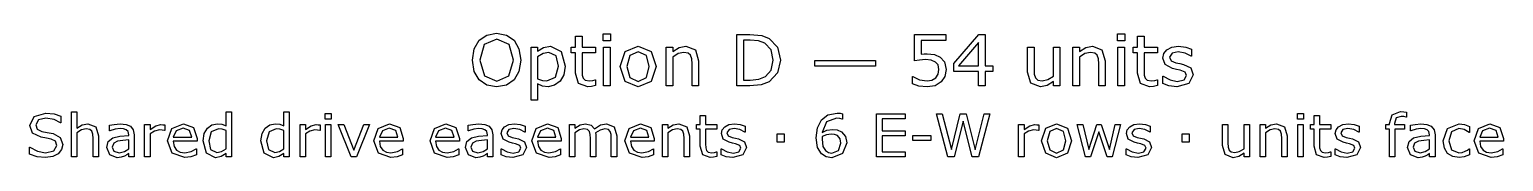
# Model space of a CAD drawing. Header units: inches. Extents: x -33163 to 19162, y -8858 to 30669.
# Drawn here: x 16230 to 18555, y 30162 to 30359 of the extents above; entities that cross this region are included whole.
import ezdxf

# ---------------------------------------------------------------- set-up
doc = ezdxf.new("R2010")
doc.units = ezdxf.units.IN
doc.layers.add('Layer 1', color=7, linetype='Continuous')

msp = doc.modelspace()

# ---------------------------------------------------------------- linework, layer by layer
at = {"layer": 'Layer 1', "color": 7}
for points in [[(16994.76622, 30347.43421), (17002.38494, 30334.00571), (17005.07063, 30315.97316), (17002.3301, 30297.88574), (16994.76622, 30284.62167), (16982.81764, 30276.29052), (16967.14191, 30273.49519), (16951.46618, 30276.34532), (16939.51749, 30284.62167), (16931.89888, 30297.94058), (16929.26799, 30315.97316), (16931.89888, 30333.84127), (16939.57229, 30347.43421), (16951.52102, 30355.65576), (16967.14191, 30358.50589), (16982.87244, 30355.60096), (16994.76622, 30347.43421), (16994.76622, 30347.43421)], [(16993.77964, 30315.97316), (16986.65438, 30340.47334), (16967.19671, 30349.13336), (16947.62944, 30340.47334), (16940.5589, 30315.97316), (16947.79388, 30291.36334), (16967.19671, 30282.86775), (16986.54474, 30291.36334), (16993.77964, 30315.97316), (16993.77964, 30315.97316)], [(17123.1867, 30275.74238), (17116.8287, 30274.48173), (17110.74477, 30273.9885), (17096.49406, 30279.03105), (17091.61601, 30295.20008), (17091.61601, 30327.75734), (17084.65511, 30327.75734), (17084.65511, 30336.41737), (17091.61601, 30336.41737), (17091.61601, 30354.01148), (17101.92031, 30354.01148), (17101.92031, 30336.41737), (17123.1867, 30336.41737), (17123.1867, 30327.75734), (17101.92031, 30327.75734), (17101.92031, 30299.85893), (17102.1392, 30292.29512), (17103.67388, 30287.25257), (17106.96244, 30284.01877), (17113.43011, 30283.03219), (17118.6919, 30283.7447), (17122.63817, 30285.00534), (17123.18634, 30285.00534), (17123.1867, 30275.74238)], [(17146.7003, 30346.66687), (17135.08048, 30346.66687), (17135.08048, 30357.35484), (17146.7003, 30357.35484), (17146.7003, 30346.66687)], [(17414.83207, 30315.91832), (17409.95399, 30295.74815), (17397.07359, 30281.71674), (17384.57683, 30276.72899), (17366.48941, 30275.19431), (17345.8808, 30275.19431), (17345.8808, 30356.80677), (17366.27024, 30356.80677), (17385.23453, 30355.05286), (17397.18315, 30350.33918), (17410.17326, 30336.47217), (17414.83207, 30315.91832), (17414.83207, 30315.91832)], [(17403.48635, 30316.08279), (17400.14292, 30332.25179), (17390.16741, 30342.61093), (17379.91795, 30346.39287), (17366.92791, 30347.48905), (17356.73325, 30347.48905), (17356.73325, 30284.51207), (17366.92791, 30284.51207), (17380.57565, 30285.66308), (17391.31846, 30289.93829), (17400.41702, 30300.1878), (17403.48635, 30316.08279), (17403.48635, 30316.08279)], [(17676.00293, 30301.11957), (17673.92017, 30290.21233), (17668.21988, 30281.44271), (17658.79252, 30275.52318), (17646.18616, 30273.49519), (17633.30576, 30274.92027), (17622.83702, 30278.26371), (17622.83702, 30289.82866), (17623.60404, 30289.82866), (17634.12762, 30284.95054), (17645.96667, 30282.97739), (17653.47565, 30284.0736), (17659.99812, 30287.91031), (17663.61559, 30293.55576), (17664.8762, 30301.17441), (17663.39635, 30308.29971), (17659.39514, 30312.9586), (17652.43424, 30315.86352), (17643.33578, 30316.7405), (17634.01798, 30316.08279), (17626.34457, 30314.76735), (17626.34457, 30356.80681), (17675.45457, 30356.80681), (17675.45457, 30347.21505), (17636.92298, 30347.21505), (17636.92298, 30325.51016), (17641.74633, 30325.83906), (17646.02151, 30325.9487), (17657.64122, 30324.79769), (17666.79455, 30320.85135), (17673.59102, 30313.06827), (17676.00264, 30301.11965), (17676.00293, 30301.11957)], [(17749.88718, 30298.15981), (17737.77412, 30298.15981), (17737.77412, 30275.19431), (17727.25055, 30275.19431), (17727.25055, 30298.15981), (17688.17089, 30298.15981), (17688.17089, 30310.76617), (17727.68909, 30356.80677), (17737.77412, 30356.80677), (17737.77412, 30306.92943), (17749.88718, 30306.92943), (17749.88718, 30298.15981)], [(17727.25055, 30306.92947), (17727.25055, 30343.76198), (17695.62503, 30306.92947), (17727.25055, 30306.92947)], [(17958.05657, 30346.66687), (17946.43678, 30346.66687), (17946.43678, 30357.35488), (17958.05657, 30357.35488), (17958.05657, 30346.66687)], [(18009.57819, 30275.74238), (18003.22019, 30274.48173), (17997.13623, 30273.9885), (17982.88566, 30279.03101), (17978.00747, 30295.20005), (17978.00747, 30327.75734), (17971.0466, 30327.75734), (17971.0466, 30336.41737), (17978.00747, 30336.41737), (17978.00747, 30354.01144), (17988.31177, 30354.01144), (17988.31177, 30336.41737), (18009.57819, 30336.41737), (18009.57819, 30327.75734), (17988.31177, 30327.75734), (17988.31177, 30299.85893), (17988.53069, 30292.29512), (17990.06534, 30287.25257), (17993.35404, 30284.01877), (17999.82157, 30283.03219), (18005.08336, 30283.7447), (18009.02973, 30285.00534), (18009.57791, 30285.00534), (18009.57819, 30275.74238)], [(17075.33731, 30306.5458), (17073.19976, 30292.89802), (17067.17063, 30282.48408), (17058.62017, 30276.18089), (17048.26103, 30273.9885), (17039.60105, 30275.02987), (17031.76317, 30278.26367), (17031.76317, 30252.61248), (17021.45886, 30252.61248), (17021.45886, 30336.41737), (17031.76317, 30336.41737), (17031.76317, 30330.00457), (17040.97133, 30335.75963), (17051.93334, 30338.11648), (17069.14375, 30329.73053), (17075.33731, 30306.5458), (17075.33731, 30306.5458)], [(17064.70421, 30306.27169), (17060.92227, 30322.82439), (17049.30244, 30328.30542), (17040.36835, 30326.38706), (17031.76317, 30321.34451), (17031.76317, 30286.64962), (17039.27225, 30283.96393), (17046.45232, 30283.25139), (17059.88085, 30289.06128), (17064.70421, 30306.27173), (17064.70421, 30306.27169)], [(17146.0426, 30275.19431), (17135.7383, 30275.19431), (17135.7383, 30336.41737), (17146.0426, 30336.41737), (17146.0426, 30275.19431)], [(17218.61137, 30305.77842), (17210.93793, 30282.15521), (17190.38405, 30273.49519), (17169.72064, 30282.15521), (17162.10192, 30305.77842), (17169.72064, 30329.40166), (17190.38405, 30338.11648), (17210.93793, 30329.40166), (17218.61137, 30305.77842), (17218.61137, 30305.77842)], [(17207.97816, 30305.77842), (17203.31924, 30323.42733), (17190.38405, 30329.23723), (17177.33922, 30323.42733), (17172.73513, 30305.77842), (17177.39405, 30288.29398), (17190.38405, 30282.37445), (17203.26452, 30288.23914), (17207.97816, 30305.77842), (17207.97816, 30305.77842)], [(17285.75389, 30275.19431), (17275.44958, 30275.19431), (17275.44958, 30310.05363), (17274.95659, 30317.94631), (17273.14788, 30323.7562), (17269.20147, 30327.15444), (17262.51467, 30328.30545), (17253.69021, 30326.22266), (17244.86575, 30320.90608), (17244.86575, 30275.19431), (17234.56145, 30275.19431), (17234.56145, 30336.41737), (17244.86575, 30336.41737), (17244.86575, 30329.6209), (17254.84126, 30335.86926), (17265.41963, 30338.11648), (17280.54718, 30332.14216), (17285.75417, 30314.93175), (17285.75389, 30275.19431)], [(17855.67103, 30275.19431), (17845.36662, 30275.19431), (17845.36662, 30281.99078), (17835.39122, 30275.68762), (17824.86765, 30273.49519), (17809.84963, 30279.35989), (17804.4782, 30296.67993), (17804.4782, 30336.41737), (17814.78251, 30336.41737), (17814.78251, 30301.55804), (17815.22123, 30293.55576), (17817.08481, 30287.91031), (17820.92145, 30284.40244), (17827.77272, 30283.30623), (17836.48754, 30285.38901), (17845.36683, 30290.7056), (17845.36683, 30336.41737), (17855.6712, 30336.41737), (17855.67103, 30275.19431)], [(17927.14355, 30275.19431), (17916.83925, 30275.19431), (17916.83925, 30310.05363), (17916.3463, 30317.94631), (17914.53754, 30323.7562), (17910.59124, 30327.15444), (17903.90444, 30328.30545), (17895.07998, 30326.22266), (17886.25553, 30320.90608), (17886.25553, 30275.19431), (17875.95112, 30275.19431), (17875.95112, 30336.41737), (17886.25553, 30336.41737), (17886.25553, 30329.6209), (17896.23093, 30335.86926), (17906.8093, 30338.11648), (17921.93695, 30332.14216), (17927.14394, 30314.93175), (17927.14355, 30275.19431)], [(17957.39886, 30275.19431), (17947.09449, 30275.19431), (17947.09449, 30336.41737), (17957.39886, 30336.41737), (17957.39886, 30275.19431)], [(18065.7587, 30292.84319), (18058.79783, 30279.08581), (18039.8883, 30273.71439), (18027.39154, 30275.30391), (18017.90942, 30278.86654), (18017.90942, 30290.43153), (18018.45756, 30290.43153), (18029.31004, 30284.56684), (18040.76539, 30282.42921), (18051.39849, 30284.62164), (18055.23523, 30291.52774), (18053.15241, 30297.00876), (18045.1502, 30300.18776), (18039.39507, 30301.33877), (18032.98224, 30302.76382), (18021.52688, 30309.01218), (18018.18349, 30319.20692), (18019.71824, 30326.33223), (18024.48668, 30332.30656), (18032.26973, 30336.36253), (18042.90294, 30337.89721), (18053.97455, 30336.52697), (18063.34718, 30333.29317), (18063.34718, 30322.27629), (18062.79901, 30322.27629), (18053.20724, 30327.1544), (18042.1356, 30329.18236), (18032.59864, 30326.98997), (18028.70706, 30320.57717), (18031.06395, 30314.87691), (18038.51809, 30311.75271), (18044.87613, 30310.43727), (18050.79558, 30309.23145), (18061.86723, 30303.586), (18065.7588, 30292.84319), (18065.7587, 30292.84319)], [(17564.73809, 30306.5458), (17469.25866, 30306.5458), (17469.25866, 30315.31545), (17564.73809, 30315.31545), (17564.73809, 30306.5458)], [(16282.70793, 30182.35485), (16280.83518, 30174.49873), (16275.67398, 30167.92149), (16267.13268, 30163.35397), (16255.43981, 30161.70965), (16242.19395, 30163.07993), (16230.27277, 30167.14503), (16230.27277, 30178.47247), (16230.91259, 30178.47247), (16242.83381, 30171.84956), (16255.5316, 30169.52013), (16268.59464, 30172.67173), (16273.2992, 30181.07596), (16271.06109, 30187.74455), (16264.34686, 30191.07883), (16256.90181, 30192.58611), (16248.4519, 30194.09339), (16235.02333, 30200.62495), (16230.68426, 30212.72888), (16237.90089, 30226.70549), (16256.2167, 30232.18652), (16269.37113, 30230.81627), (16279.96779, 30227.43631), (16279.96779, 30216.7483), (16279.32793, 30216.7483), (16269.09671, 30222.18365), (16256.17067, 30224.37607), (16244.47781, 30221.36151), (16240.09299, 30213.5967), (16242.28535, 30206.92811), (16250.00451, 30203.22844), (16258.31738, 30201.67548), (16267.45239, 30199.80281), (16278.87119, 30193.728), (16282.70793, 30182.35485), (16282.70793, 30182.35485)], [(16339.20818, 30162.9429), (16330.62124, 30162.9429), (16330.62124, 30191.99233), (16330.21056, 30198.56956), (16328.70331, 30203.41116), (16325.41471, 30206.24301), (16319.84237, 30207.20218), (16312.4886, 30205.46651), (16305.1349, 30201.03602), (16305.1349, 30162.9429), (16296.54796, 30162.9429), (16296.54796, 30234.01355), (16305.1349, 30234.01355), (16305.1349, 30208.2984), (16313.44777, 30213.50535), (16322.26307, 30215.37806), (16334.86947, 30210.39946), (16339.20864, 30196.05743), (16339.20818, 30162.9429)], [(16548.94874, 30162.9429), (16540.36176, 30162.9429), (16540.36176, 30168.28689), (16532.64271, 30163.30829), (16523.91873, 30161.52697), (16509.39405, 30168.56096), (16504.05003, 30188.06427), (16505.87702, 30199.6201), (16510.90129, 30208.25272), (16518.11792, 30213.55103), (16526.7049, 30215.37806), (16533.83024, 30214.51024), (16540.36176, 30211.90678), (16540.36176, 30234.01358), (16548.94874, 30234.01358), (16548.94874, 30162.9429)], [(16640.11651, 30162.9429), (16631.52957, 30162.9429), (16631.52957, 30168.28689), (16623.81041, 30163.30829), (16615.0865, 30161.52697), (16600.56172, 30168.56096), (16595.21773, 30188.06427), (16597.04469, 30199.6201), (16602.069, 30208.25272), (16609.28573, 30213.55103), (16617.87267, 30215.37806), (16624.99801, 30214.51024), (16631.52957, 30211.90678), (16631.52957, 30234.01358), (16640.11651, 30234.01358), (16640.11651, 30162.9429)], [(16706.16282, 30222.5034), (16696.47973, 30222.5034), (16696.47973, 30231.41005), (16706.16282, 30231.41005), (16706.16282, 30222.5034)], [(17314.511, 30163.39968), (17309.21273, 30162.34915), (17304.14281, 30161.93801), (17292.26716, 30166.14014), (17288.2021, 30179.61432), (17288.2021, 30206.7454), (17282.4014, 30206.7454), (17282.4014, 30213.9621), (17288.2021, 30213.9621), (17288.2021, 30228.62385), (17296.78904, 30228.62385), (17296.78904, 30213.9621), (17314.511, 30213.9621), (17314.511, 30206.7454), (17296.78904, 30206.7454), (17296.78904, 30183.49671), (17296.97144, 30177.19354), (17298.25036, 30172.99141), (17300.99089, 30170.2966), (17306.38056, 30169.47442), (17310.76537, 30170.06824), (17314.05404, 30171.11877), (17314.51054, 30171.11877), (17314.511, 30163.39968)], [(17519.36439, 30185.00406), (17512.51316, 30168.05853), (17495.79602, 30161.52697), (17486.6609, 30163.07993), (17479.39859, 30167.69314), (17473.32375, 30177.74168), (17471.22269, 30192.8145), (17473.14104, 30208.8465), (17479.35285, 30221.27018), (17489.72114, 30229.30902), (17504.51989, 30232.23223), (17509.04177, 30232.00387), (17512.74148, 30231.18173), (17512.74148, 30222.45779), (17512.28498, 30222.45779), (17508.40259, 30223.73668), (17503.14996, 30224.37614), (17487.48332, 30218.20998), (17480.6778, 30201.62988), (17488.21418, 30205.14687), (17496.84676, 30206.38011), (17504.47453, 30205.55794), (17511.28016, 30202.36069), (17517.30928, 30195.32671), (17519.36467, 30185.00409), (17519.36439, 30185.00406)], [(17611.26295, 30162.9429), (17566.45556, 30162.9429), (17566.45556, 30230.9533), (17611.26295, 30230.9533), (17611.26295, 30222.91447), (17575.49918, 30222.91447), (17575.49918, 30204.27898), (17611.26295, 30204.27898), (17611.26295, 30196.24014), (17575.49918, 30196.24014), (17575.49918, 30170.98174), (17611.26295, 30170.98174), (17611.26295, 30162.9429)], [(17744.9543, 30230.9533), (17727.27795, 30162.9429), (17717.09237, 30162.9429), (17702.79601, 30219.39748), (17688.8194, 30162.9429), (17678.86225, 30162.9429), (17660.86619, 30230.9533), (17670.13827, 30230.9533), (17684.43459, 30174.40737), (17698.50259, 30230.9533), (17707.68325, 30230.9533), (17721.88832, 30173.85927), (17736.09325, 30230.9533), (17744.9543, 30230.9533)], [(18239.89087, 30222.5034), (18230.20779, 30222.5034), (18230.20779, 30231.41005), (18239.89087, 30231.41005), (18239.89087, 30222.5034)], [(18282.82562, 30163.39968), (18277.52728, 30162.34915), (18272.45733, 30161.93801), (18260.58178, 30166.14014), (18256.51669, 30179.61432), (18256.51669, 30206.7454), (18250.71592, 30206.7454), (18250.71592, 30213.9621), (18256.51669, 30213.9621), (18256.51669, 30228.62385), (18265.10367, 30228.62385), (18265.10367, 30213.9621), (18282.82562, 30213.9621), (18282.82562, 30206.7454), (18265.10367, 30206.7454), (18265.10367, 30183.49671), (18265.28606, 30177.19354), (18266.56499, 30172.99141), (18269.30552, 30170.2966), (18274.69518, 30169.47442), (18279.07999, 30170.06824), (18282.36859, 30171.11877), (18282.82506, 30171.11877), (18282.82562, 30163.39968)], [(18402.26626, 30225.70067), (18401.80979, 30225.70067), (18398.11009, 30226.52281), (18394.09063, 30226.97956), (18386.05176, 30224.51311), (18383.5853, 30215.69781), (18383.5853, 30213.96213), (18399.06926, 30213.96213), (18399.06926, 30206.74547), (18383.85937, 30206.74547), (18383.85937, 30162.9429), (18375.27243, 30162.9429), (18375.27243, 30206.74543), (18369.47166, 30206.74543), (18369.47166, 30213.96213), (18375.27243, 30213.96213), (18375.27243, 30215.65209), (18379.79428, 30229.58302), (18392.85735, 30234.4703), (18398.01869, 30234.19619), (18402.26647, 30233.55676), (18402.26626, 30225.70067)], [(16395.38868, 30162.9429), (16386.84738, 30162.9429), (16386.84738, 30168.37824), (16383.7415, 30166.18586), (16379.99612, 30163.99343), (16375.06323, 30162.25776), (16368.53161, 30161.52694), (16356.83874, 30166.09443), (16352.0429, 30177.74161), (16354.50936, 30187.10505), (16361.6347, 30192.76876), (16372.82513, 30195.55496), (16386.84738, 30196.65117), (16386.84738, 30197.97574), (16385.79692, 30202.8173), (16382.87368, 30205.83187), (16378.48887, 30207.24783), (16373.14485, 30207.61318), (16365.6084, 30206.69965), (16357.02153, 30204.14184), (16356.56506, 30204.14184), (16356.56506, 30212.86581), (16363.82733, 30214.3731), (16373.19081, 30215.19524), (16382.55425, 30214.2817), (16389.4968, 30211.26714), (16393.88162, 30205.8318), (16395.38897, 30197.56457), (16395.38868, 30162.9429)], [(16443.75878, 30204.59869), (16443.30228, 30204.59869), (16439.55693, 30205.23815), (16435.30912, 30205.46651), (16427.63564, 30203.68516), (16420.5103, 30199.16331), (16420.5103, 30162.9429), (16411.92343, 30162.9429), (16411.92343, 30213.96213), (16420.5103, 30213.96213), (16420.5103, 30206.42572), (16429.50835, 30212.22646), (16437.50151, 30213.96213), (16440.74443, 30213.8251), (16443.75906, 30213.41395), (16443.75878, 30204.59869)], [(16494.54955, 30187.56184), (16456.95889, 30187.56184), (16458.37485, 30179.34029), (16462.25723, 30173.63091), (16467.87522, 30170.34227), (16475.09195, 30169.24606), (16485.55157, 30171.30145), (16493.08795, 30175.41223), (16493.54441, 30175.41223), (16493.54441, 30166.04882), (16484.68347, 30162.98858), (16475.18299, 30161.75533), (16455.35993, 30168.60664), (16448.23459, 30188.15562), (16455.04022, 30208.02432), (16473.03628, 30215.37806), (16488.93124, 30209.34893), (16494.54927, 30192.22072), (16494.54955, 30187.56184)], [(16486.191, 30194.13907), (16482.7654, 30204.59869), (16472.57978, 30208.2984), (16461.57202, 30204.2333), (16456.95889, 30194.13907), (16486.191, 30194.13907)], [(16540.36176, 30175.50358), (16540.36176, 30204.7814), (16534.14995, 30206.92811), (16528.1665, 30207.52193), (16516.93042, 30202.49766), (16512.91097, 30188.24698), (16516.01696, 30174.40741), (16525.97411, 30169.70285), (16533.37345, 30171.30149), (16540.36176, 30175.50362), (16540.36176, 30175.50358)], [(16631.52957, 30175.50358), (16631.52957, 30204.7814), (16625.31776, 30206.92811), (16619.33428, 30207.52193), (16608.0982, 30202.49766), (16604.07874, 30188.24698), (16607.18466, 30174.40741), (16617.14182, 30169.70285), (16624.54126, 30171.30149), (16631.52957, 30175.50362), (16631.52957, 30175.50358)], [(16688.85196, 30204.59869), (16688.39546, 30204.59869), (16684.65011, 30205.23815), (16680.40234, 30205.46651), (16672.72889, 30203.68516), (16665.60355, 30199.16331), (16665.60355, 30162.9429), (16657.01661, 30162.9429), (16657.01661, 30213.96213), (16665.60355, 30213.96213), (16665.60355, 30206.42572), (16674.60153, 30212.22646), (16682.59469, 30213.96213), (16685.83765, 30213.8251), (16688.85225, 30213.41395), (16688.85196, 30204.59869)], [(16705.61474, 30162.9429), (16697.0278, 30162.9429), (16697.0278, 30213.96213), (16705.61474, 30213.96213), (16705.61474, 30162.9429)], [(16766.72813, 30213.96213), (16746.08297, 30162.9429), (16737.45035, 30162.9429), (16716.94222, 30213.96213), (16726.25991, 30213.96213), (16742.06351, 30173.35684), (16757.73015, 30213.96213), (16766.72813, 30213.96213)], [(16819.84843, 30187.56184), (16782.25777, 30187.56184), (16783.67373, 30179.34029), (16787.55611, 30173.63091), (16793.1741, 30170.34227), (16800.39083, 30169.24606), (16810.85045, 30171.30145), (16818.38683, 30175.41223), (16818.84329, 30175.41223), (16818.84329, 30166.04882), (16809.98235, 30162.98858), (16800.48187, 30161.75533), (16780.65881, 30168.60664), (16773.53347, 30188.15562), (16780.3391, 30208.02432), (16798.33516, 30215.37806), (16814.23012, 30209.34893), (16819.84815, 30192.22072), (16819.84843, 30187.56184)], [(16811.48988, 30194.13907), (16808.06428, 30204.59869), (16797.87866, 30208.2984), (16786.8709, 30204.2333), (16782.25777, 30194.13907), (16811.48988, 30194.13907)], [(16908.45835, 30187.56184), (16870.8677, 30187.56184), (16872.28359, 30179.34029), (16876.16597, 30173.63091), (16881.78406, 30170.34227), (16889.00072, 30169.24606), (16899.46038, 30171.30145), (16906.99675, 30175.41223), (16907.45325, 30175.41223), (16907.45325, 30166.04882), (16898.5922, 30162.98858), (16889.09183, 30161.75533), (16869.26877, 30168.60664), (16862.14343, 30188.15562), (16868.94906, 30208.02432), (16886.94509, 30215.37806), (16902.84001, 30209.34893), (16908.45807, 30192.22072), (16908.45835, 30187.56184)], [(16900.09984, 30194.13907), (16896.67413, 30204.59869), (16886.48862, 30208.2984), (16875.48086, 30204.2333), (16870.8677, 30194.13907), (16900.09984, 30194.13907)], [(16961.12187, 30162.9429), (16952.58067, 30162.9429), (16952.58067, 30168.37824), (16949.47475, 30166.18586), (16945.7294, 30163.99343), (16940.79642, 30162.25776), (16934.26486, 30161.52694), (16922.57203, 30166.09443), (16917.77608, 30177.74161), (16920.24261, 30187.10505), (16927.36788, 30192.76876), (16938.55832, 30195.55496), (16952.58067, 30196.65117), (16952.58067, 30197.97574), (16951.53007, 30202.8173), (16948.60686, 30205.83187), (16944.22205, 30207.24783), (16938.87803, 30207.61318), (16931.34165, 30206.69965), (16922.75471, 30204.14184), (16922.29821, 30204.14184), (16922.29821, 30212.86581), (16929.56062, 30214.3731), (16938.92406, 30215.19524), (16948.2874, 30214.2817), (16955.23006, 30211.26714), (16959.6149, 30205.8318), (16961.12215, 30197.56457), (16961.12187, 30162.9429)], [(17014.1052, 30177.65033), (17008.30439, 30166.18586), (16992.54647, 30161.70965), (16982.13253, 30163.03426), (16974.23069, 30166.00314), (16974.23069, 30175.64062), (16974.68716, 30175.64062), (16983.73089, 30170.75334), (16993.27693, 30168.97203), (17002.13798, 30170.79902), (17005.33526, 30176.55412), (17003.59959, 30181.12164), (16996.931, 30183.77081), (16992.13504, 30184.72999), (16986.79106, 30185.91752), (16977.24501, 30191.12451), (16974.45873, 30199.6201), (16975.73766, 30205.55787), (16979.71143, 30210.53646), (16986.19734, 30213.91645), (16995.05829, 30215.19534), (17004.28469, 30214.05345), (17012.09514, 30211.35864), (17012.09514, 30202.17791), (17011.63864, 30202.17791), (17003.64551, 30206.24301), (16994.41911, 30207.93297), (16986.47159, 30206.10597), (16983.22867, 30200.76199), (16985.19277, 30196.01175), (16991.40458, 30193.40825), (16996.70285, 30192.31204), (17001.63584, 30191.30722), (17010.86224, 30186.60266), (17014.1052, 30177.65033), (17014.1052, 30177.65033)], [(17069.0981, 30187.56184), (17031.50744, 30187.56184), (17032.9233, 30179.34029), (17036.80568, 30173.63091), (17042.42378, 30170.34227), (17049.64044, 30169.24606), (17060.10012, 30171.30145), (17067.63646, 30175.41223), (17068.09296, 30175.41223), (17068.09296, 30166.04882), (17059.23195, 30162.98858), (17049.73155, 30161.75533), (17029.90849, 30168.60664), (17022.78315, 30188.15562), (17029.58877, 30208.02432), (17047.58484, 30215.37806), (17063.4798, 30209.34893), (17069.09782, 30192.22072), (17069.0981, 30187.56184)], [(17060.73955, 30194.13907), (17057.31395, 30204.59869), (17047.12833, 30208.2984), (17036.12058, 30204.2333), (17031.50744, 30194.13907), (17060.73955, 30194.13907)], [(17156.56617, 30162.9429), (17147.97919, 30162.9429), (17147.97919, 30191.99233), (17147.6593, 30198.34121), (17146.42602, 30203.22844), (17143.41153, 30206.19733), (17137.74779, 30207.20218), (17130.53103, 30205.37519), (17123.3144, 30200.80766), (17123.54265, 30198.34121), (17123.6362, 30195.60068), (17123.6362, 30162.9429), (17115.04922, 30162.9429), (17115.04922, 30191.99233), (17114.72933, 30198.38688), (17113.49615, 30203.27412), (17110.48152, 30206.19733), (17104.81778, 30207.20218), (17097.73819, 30205.46651), (17090.70414, 30201.03602), (17090.70414, 30162.9429), (17082.1172, 30162.9429), (17082.1172, 30213.96213), (17090.70414, 30213.96213), (17090.70414, 30208.2984), (17098.6973, 30213.50535), (17107.2386, 30215.37806), (17116.0539, 30213.18563), (17121.48928, 30207.11083), (17130.98968, 30213.41403), (17140.17045, 30215.37806), (17152.54842, 30210.26243), (17156.56783, 30196.05743), (17156.56617, 30162.9429)], [(17215.80696, 30187.56184), (17178.21619, 30187.56184), (17179.63215, 30179.34029), (17183.51454, 30173.63091), (17189.13256, 30170.34227), (17196.34929, 30169.24606), (17206.80887, 30171.30145), (17214.34532, 30175.41223), (17214.80182, 30175.41223), (17214.80182, 30166.04882), (17205.94088, 30162.98858), (17196.4404, 30161.75533), (17176.61734, 30168.60664), (17169.492, 30188.15562), (17176.29763, 30208.02432), (17194.29369, 30215.37806), (17210.18865, 30209.34893), (17215.80674, 30192.22072), (17215.80696, 30187.56184)], [(17207.44833, 30194.13907), (17204.0227, 30204.59869), (17193.83708, 30208.2984), (17182.82943, 30204.2333), (17178.21619, 30194.13907), (17207.44833, 30194.13907)], [(17271.48496, 30162.9429), (17262.89809, 30162.9429), (17262.89809, 30191.99233), (17262.48744, 30198.56956), (17260.9802, 30203.41116), (17257.69149, 30206.24301), (17252.11915, 30207.20218), (17244.76545, 30205.46651), (17237.41179, 30201.03602), (17237.41179, 30162.9429), (17228.82481, 30162.9429), (17228.82481, 30213.96213), (17237.41179, 30213.96213), (17237.41179, 30208.2984), (17245.72466, 30213.50535), (17254.53993, 30215.37806), (17267.14633, 30210.39946), (17271.48542, 30196.05743), (17271.48496, 30162.9429)], [(17361.32817, 30177.65033), (17355.5274, 30166.18586), (17339.76944, 30161.70969), (17329.3555, 30163.03426), (17321.45366, 30166.00314), (17321.45366, 30175.64062), (17321.91016, 30175.64062), (17330.95389, 30170.75338), (17340.49994, 30168.97203), (17349.36095, 30170.79906), (17352.55827, 30176.55412), (17350.82256, 30181.12164), (17344.154, 30183.77081), (17339.35805, 30184.72999), (17334.01403, 30185.91756), (17324.46798, 30191.12451), (17321.68181, 30199.6201), (17322.96063, 30205.5579), (17326.93444, 30210.5365), (17333.42031, 30213.91645), (17342.28126, 30215.19538), (17351.50766, 30214.05349), (17359.31811, 30211.35864), (17359.31811, 30202.17795), (17358.86164, 30202.17795), (17350.86848, 30206.24301), (17341.64208, 30207.933), (17333.6946, 30206.10601), (17330.45175, 30200.76199), (17332.41578, 30196.01178), (17338.62758, 30193.40829), (17343.92582, 30192.31208), (17348.85881, 30191.30722), (17358.08521, 30186.6027), (17361.32817, 30177.65033), (17361.32817, 30177.65033)], [(17822.32807, 30204.59869), (17821.87157, 30204.59869), (17818.12623, 30205.23815), (17813.87841, 30205.46651), (17806.205, 30203.68516), (17799.07966, 30199.16331), (17799.07966, 30162.9429), (17790.49272, 30162.9429), (17790.49272, 30213.96213), (17799.07966, 30213.96213), (17799.07966, 30206.42572), (17808.07775, 30212.22646), (17816.07087, 30213.96213), (17819.31383, 30213.8251), (17822.32836, 30213.41395), (17822.32807, 30204.59869)], [(17873.89541, 30188.42966), (17867.50082, 30168.74364), (17850.37268, 30161.52697), (17833.15312, 30168.74364), (17826.80428, 30188.42966), (17833.15312, 30208.11568), (17850.37268, 30215.37806), (17867.50082, 30208.11568), (17873.89541, 30188.42966), (17873.89541, 30188.42966)], [(17865.0344, 30188.42966), (17861.15198, 30203.13709), (17850.37268, 30207.97865), (17839.50196, 30203.13709), (17835.66522, 30188.42966), (17839.5476, 30173.85927), (17850.37268, 30168.92635), (17861.10634, 30173.81359), (17865.0344, 30188.42966), (17865.0344, 30188.42966)], [(17951.36058, 30213.96213), (17938.06908, 30162.9429), (17930.1216, 30162.9429), (17917.01277, 30202.26927), (17903.99537, 30162.9429), (17896.09361, 30162.9429), (17882.66507, 30213.96213), (17891.6174, 30213.96213), (17900.98085, 30174.45305), (17913.72417, 30213.96213), (17920.80387, 30213.96213), (17933.86694, 30174.45305), (17942.72799, 30213.96213), (17951.36058, 30213.96213)], [(18000.18732, 30177.65033), (17994.38665, 30166.18586), (17978.62869, 30161.70965), (17968.21475, 30163.03426), (17960.31291, 30166.00314), (17960.31291, 30175.64062), (17960.76942, 30175.64062), (17969.81304, 30170.75334), (17979.35919, 30168.97203), (17988.22021, 30170.79902), (17991.41741, 30176.55412), (17989.68181, 30181.12164), (17983.01325, 30183.77081), (17978.2173, 30184.72999), (17972.87328, 30185.91752), (17963.32723, 30191.12451), (17960.54099, 30199.6201), (17961.81988, 30205.55787), (17965.79369, 30210.53646), (17972.27957, 30213.91645), (17981.14051, 30215.19534), (17990.36691, 30214.05345), (17998.1774, 30211.35864), (17998.1774, 30202.17791), (17997.72089, 30202.17791), (17989.72774, 30206.24301), (17980.50133, 30207.93297), (17972.55385, 30206.10597), (17969.31089, 30200.76199), (17971.27492, 30196.01175), (17977.48684, 30193.40825), (17982.78507, 30192.31204), (17987.71806, 30191.30722), (17996.94447, 30186.60266), (18000.18732, 30177.65033), (18000.18732, 30177.65033)], [(18154.56958, 30162.9429), (18145.98264, 30162.9429), (18145.98264, 30168.60664), (18137.66976, 30163.35397), (18128.90014, 30161.52697), (18116.38514, 30166.41421), (18111.9089, 30180.84761), (18111.9089, 30213.96213), (18120.49588, 30213.96213), (18120.49588, 30184.91267), (18120.86162, 30178.24411), (18122.41451, 30173.53955), (18125.61183, 30170.61634), (18131.32121, 30169.70281), (18138.58358, 30171.43845), (18145.98292, 30175.86898), (18145.98292, 30213.9621), (18154.56986, 30213.9621), (18154.56958, 30162.9429)], [(18214.13011, 30162.9429), (18205.54313, 30162.9429), (18205.54313, 30191.99233), (18205.13249, 30198.56956), (18203.62524, 30203.41116), (18200.33664, 30206.24301), (18194.7643, 30207.20218), (18187.41053, 30205.46651), (18180.05683, 30201.03602), (18180.05683, 30162.9429), (18171.46989, 30162.9429), (18171.46989, 30213.96213), (18180.05683, 30213.96213), (18180.05683, 30208.2984), (18188.36971, 30213.50535), (18197.18511, 30215.37806), (18209.7914, 30210.39946), (18214.13057, 30196.05743), (18214.13011, 30162.9429)], [(18239.3428, 30162.9429), (18230.75586, 30162.9429), (18230.75586, 30213.96213), (18239.3428, 30213.96213), (18239.3428, 30162.9429)], [(18329.64269, 30177.65033), (18323.84191, 30166.18586), (18308.08399, 30161.70969), (18297.67005, 30163.03426), (18289.76828, 30166.00314), (18289.76828, 30175.64062), (18290.22478, 30175.64062), (18299.26848, 30170.75338), (18308.81463, 30168.97203), (18317.67557, 30170.79906), (18320.87285, 30176.55412), (18319.13718, 30181.12164), (18312.46859, 30183.77081), (18307.67274, 30184.72999), (18302.32875, 30185.91756), (18292.7826, 30191.12451), (18289.99643, 30199.6201), (18291.27535, 30205.5579), (18295.24906, 30210.5365), (18301.73494, 30213.91645), (18310.59598, 30215.19538), (18319.82239, 30214.05349), (18327.63284, 30211.35864), (18327.63284, 30202.17795), (18327.17633, 30202.17795), (18319.18321, 30206.24301), (18309.9568, 30207.933), (18302.00929, 30206.10601), (18298.76637, 30200.76199), (18300.7304, 30196.01178), (18306.94221, 30193.40829), (18312.24055, 30192.31208), (18317.17343, 30191.30722), (18326.39984, 30186.6027), (18329.64279, 30177.65033), (18329.64269, 30177.65033)], [(18447.34775, 30162.9429), (18438.80645, 30162.9429), (18438.80645, 30168.37824), (18435.70053, 30166.18586), (18431.95518, 30163.99343), (18427.0223, 30162.25776), (18420.49075, 30161.52694), (18408.79788, 30166.09443), (18404.00197, 30177.74161), (18406.46839, 30187.10505), (18413.59377, 30192.76876), (18424.7842, 30195.55496), (18438.80645, 30196.65117), (18438.80645, 30197.97574), (18437.75596, 30202.8173), (18434.83275, 30205.83187), (18430.44794, 30207.24783), (18425.10392, 30207.61318), (18417.56754, 30206.69965), (18408.9806, 30204.14184), (18408.5241, 30204.14184), (18408.5241, 30212.86581), (18415.78647, 30214.3731), (18425.14984, 30215.19524), (18434.51328, 30214.2817), (18441.45594, 30211.26714), (18445.84079, 30205.8318), (18447.34804, 30197.56457), (18447.34775, 30162.9429)], [(18501.60991, 30166.14018), (18493.43407, 30162.9429), (18485.25813, 30161.80101), (18475.11829, 30163.39965), (18467.21642, 30168.33256), (18462.05511, 30176.64547), (18460.22812, 30188.38402), (18467.07938, 30208.02432), (18485.25813, 30215.14966), (18493.8451, 30213.91645), (18501.60991, 30210.90189), (18501.60991, 30201.35577), (18501.15341, 30201.35577), (18493.02321, 30206.06029), (18484.89305, 30207.70461), (18473.33722, 30202.77169), (18469.13509, 30188.38402), (18473.24583, 30174.17901), (18484.89305, 30169.24606), (18490.1914, 30169.93117), (18495.03299, 30171.71252), (18498.54991, 30173.72223), (18501.15341, 30175.5949), (18501.60991, 30175.5949), (18501.60991, 30166.14018)], [(18555.32395, 30187.56184), (18517.73322, 30187.56184), (18519.14918, 30179.34029), (18523.03157, 30173.63091), (18528.64966, 30170.34227), (18535.86632, 30169.24606), (18546.3259, 30171.30145), (18553.86235, 30175.41223), (18554.31885, 30175.41223), (18554.31885, 30166.04882), (18545.4578, 30162.98858), (18535.95743, 30161.75533), (18516.1343, 30168.60664), (18509.00903, 30188.15562), (18515.81466, 30208.02432), (18533.81062, 30215.37806), (18549.70561, 30209.34893), (18555.32371, 30192.22072), (18555.32395, 30187.56184)], [(18546.96537, 30194.13907), (18543.53973, 30204.59869), (18533.35422, 30208.2984), (18522.34646, 30204.2333), (18517.73322, 30194.13907), (18546.96537, 30194.13907)], [(16386.84738, 30175.50358), (16386.84738, 30189.70858), (16377.57534, 30189.02348), (16369.17107, 30187.69887), (16363.18759, 30184.41028), (16360.90384, 30178.33547), (16363.55308, 30171.71256), (16371.6376, 30169.52013), (16379.90472, 30171.25581), (16386.84738, 30175.50358), (16386.84738, 30175.50358)], [(16952.58067, 30175.50358), (16952.58067, 30189.70858), (16943.30859, 30189.02348), (16934.90432, 30187.69887), (16928.92088, 30184.41028), (16926.6371, 30178.33547), (16929.28623, 30171.71256), (16937.37078, 30169.52013), (16945.63801, 30171.25581), (16952.58067, 30175.50358), (16952.58067, 30175.50358)], [(17420.5232, 30186.28295), (17409.60684, 30186.28295), (17409.60684, 30199.20902), (17420.5232, 30199.20902), (17420.5232, 30186.28295)], [(17510.09234, 30184.63867), (17508.81342, 30191.67265), (17504.7026, 30196.51421), (17500.04379, 30198.43256), (17494.69977, 30198.88935), (17487.48304, 30197.97581), (17480.63177, 30195.14396), (17480.49428, 30193.1799), (17480.4475, 30190.85047), (17481.90911, 30179.43168), (17486.01985, 30172.85445), (17490.54169, 30169.88556), (17495.88571, 30168.97203), (17506.29965, 30172.99145), (17510.09075, 30184.63863), (17510.09234, 30184.63867)], [(17651.95953, 30188.56669), (17623.45824, 30188.56669), (17623.45824, 30196.83392), (17651.95953, 30196.83392), (17651.95953, 30188.56669)], [(18059.38246, 30186.28295), (18048.46609, 30186.28295), (18048.46609, 30199.20902), (18059.38246, 30199.20902), (18059.38246, 30186.28295)], [(18438.80645, 30175.50358), (18438.80645, 30189.70858), (18429.53437, 30189.02348), (18421.1301, 30187.69887), (18415.14676, 30184.41028), (18412.86298, 30178.33547), (18415.51212, 30171.71256), (18423.59667, 30169.52013), (18431.8639, 30171.25581), (18438.80645, 30175.50358), (18438.80645, 30175.50358)]]:
    msp.add_lwpolyline(points, dxfattribs=at)

doc.saveas('drawing.dxf')
